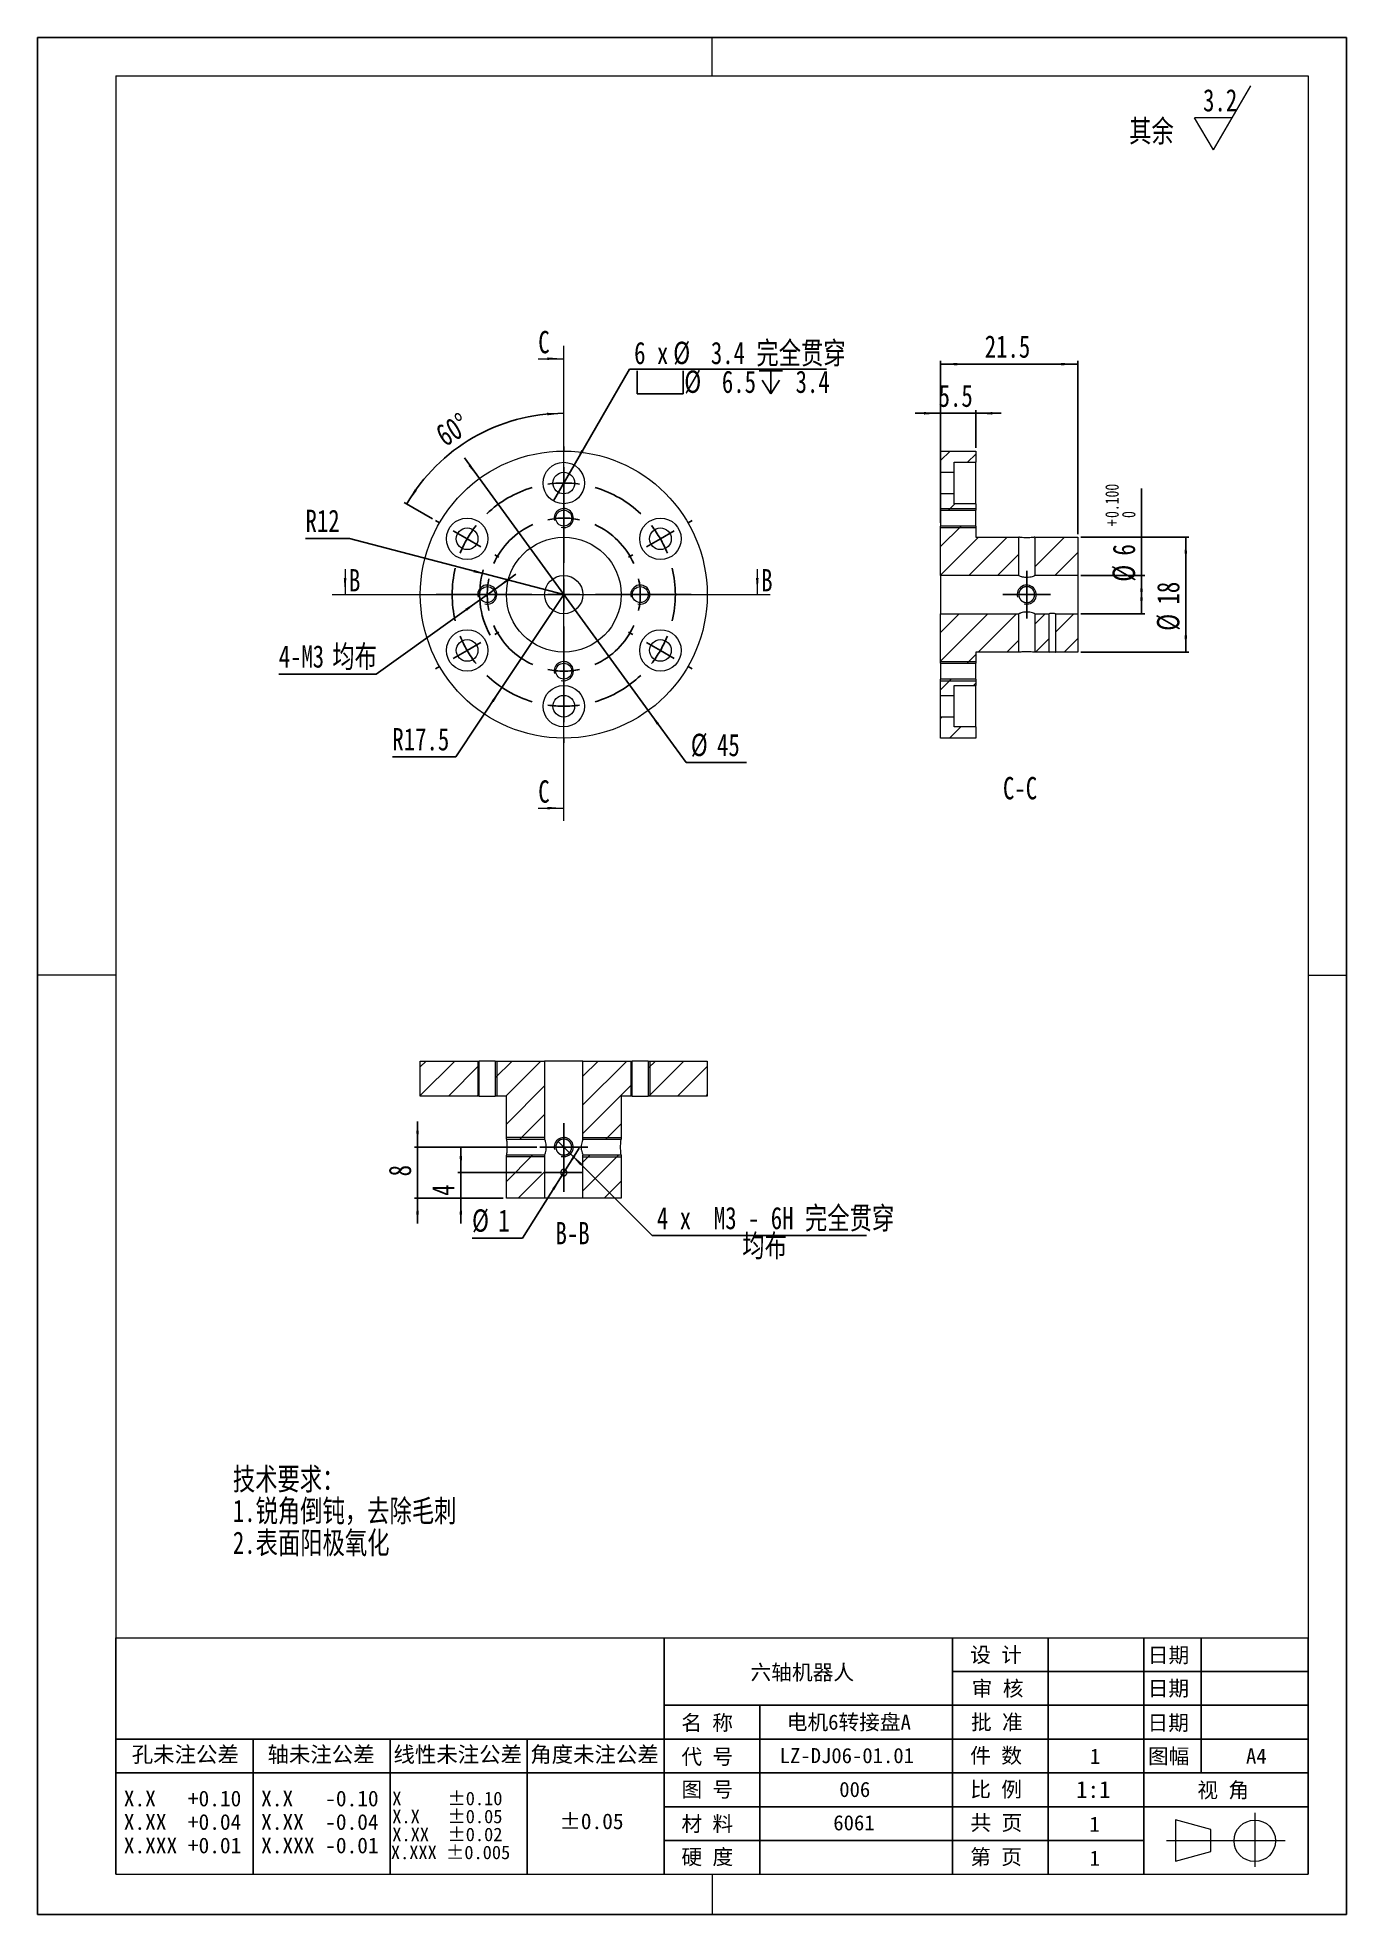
# Model space of a CAD drawing. Header units: millimetres. Extents: x 2 to 208, y 2 to 296.
import ezdxf

# ---------------------------------------------------------------- set-up
doc = ezdxf.new("R2010")
doc.units = ezdxf.units.MM
doc.linetypes.add('SLD-中心线', pattern=[34.29, 30.48, -1.27, 1.27, -1.27])
doc.linetypes.add('SLD-实线', pattern=[0])
for name, color, linetype in [('FORMAT', 7, 'SLD-实线'), ('图框', 7, 'SLD-实线'), ('标注层', 96, 'SLD-实线')]:
    doc.layers.add(name, color=color, linetype=linetype)
doc.layers.add('粗实线', color=7, linetype='SLD-实线', lineweight=15)
doc.styles.add('SLDTEXTSTYLE0', font='HYSWLONGFANGSONG.TTF', dxfattribs={"bigfont": 'bigfont'})
doc.styles.add('SLDTEXTSTYLE1', font='SIMSUN.TTC')
doc.styles.add('SLDTEXTSTYLE2', font='SIMSUN.TTC', dxfattribs={"bigfont": 'bigfont'})
doc.styles.add('SLDTEXTSTYLE3', font='HYSWLONGFANGSONG.TTF')
doc.dimstyles.new('SLDDIMSTYLE0', dxfattribs={"dimtxt": 3.5, "dimasz": 2.6, "dimexe": 0, "dimexo": 0.0625, "dimgap": 0.875, "dimtad": 1, "dimdec": 4, "dimzin": 12, "dimdsep": 46, "dimtxsty": 'SLDTEXTSTYLE3', "dimsah": 1, "dimcen": 0.09, "dimazin": 3, "dimtfac": 1, "dimtofl": 0, "dimtmove": 0, "dimatfit": 3, "dimfxl": 0, "dimfrac": 2, "dimtolj": 1, "dimtzin": 12, "dimarcsym": 0})
doc.dimstyles.new('SLDDIMSTYLE1', dxfattribs={"dimtxt": 3.5, "dimasz": 2.6, "dimexe": 0, "dimexo": 0.0625, "dimgap": 0.875, "dimtad": 0, "dimtih": 1, "dimtoh": 1, "dimdec": 0, "dimrnd": 1e-09, "dimzin": 12, "dimdsep": 46, "dimtxsty": 'SLDTEXTSTYLE3', "dimblk1": 'NONE', "dimsah": 1, "dimcen": 0, "dimadec": 0, "dimazin": 3, "dimtfac": 1, "dimtdec": 3, "dimtmove": 0, "dimatfit": 3, "dimldrblk": 'NONE', "dimfxl": 0, "dimfrac": 2, "dimtolj": 1, "dimtzin": 12, "dimarcsym": 0})
doc.dimstyles.new('SLDDIMSTYLE2', dxfattribs={"dimtxt": 3.5, "dimasz": 2.6, "dimexe": 0, "dimexo": 0.0625, "dimgap": 0.875, "dimtad": 0, "dimtih": 1, "dimtoh": 1, "dimdec": 3, "dimrnd": 1e-09, "dimzin": 12, "dimdsep": 46, "dimtxsty": 'SLDTEXTSTYLE3', "dimsah": 1, "dimcen": 0, "dimadec": 0, "dimazin": 3, "dimtfac": 1, "dimtdec": 3, "dimtmove": 0, "dimatfit": 3, "dimfxl": 0, "dimfrac": 2, "dimtolj": 1, "dimtzin": 12, "dimarcsym": 0})
doc.dimstyles.new('SLDDIMSTYLE3', dxfattribs={"dimtxt": 3.5, "dimasz": 2.6, "dimexe": 0, "dimexo": 0.0625, "dimgap": 0.875, "dimtad": 0, "dimtih": 1, "dimtoh": 1, "dimdec": 3, "dimrnd": 1e-09, "dimzin": 12, "dimdsep": 46, "dimtxsty": 'SLDTEXTSTYLE3', "dimsah": 1, "dimcen": 0, "dimadec": 0, "dimazin": 3, "dimtfac": 1, "dimtdec": 3, "dimtofl": 0, "dimtmove": 0, "dimatfit": 3, "dimfxl": 0, "dimfrac": 2, "dimtolj": 1, "dimtzin": 12, "dimarcsym": 0})
doc.dimstyles.new('SLDDIMSTYLE4', dxfattribs={"dimtxt": 3.5, "dimasz": 2.6, "dimexe": 0, "dimexo": 0.0625, "dimgap": 0.875, "dimtad": 0, "dimtih": 1, "dimtoh": 1, "dimdec": 3, "dimrnd": 1e-09, "dimzin": 12, "dimdsep": 46, "dimtxsty": 'SLDTEXTSTYLE3', "dimsah": 1, "dimcen": 0, "dimadec": 0, "dimazin": 3, "dimtfac": 1, "dimtdec": 3, "dimtmove": 0, "dimatfit": 3, "dimfxl": 0, "dimfrac": 2, "dimtolj": 1, "dimtzin": 12, "dimarcsym": 0})
doc.dimstyles.new('SLDDIMSTYLE5', dxfattribs={"dimtxt": 3.5, "dimasz": 2.6, "dimexe": 0, "dimexo": 0.0625, "dimgap": 0.875, "dimtad": 1, "dimdec": 3, "dimrnd": 1e-09, "dimzin": 12, "dimdsep": 46, "dimtxsty": 'SLDTEXTSTYLE3', "dimsah": 1, "dimcen": 0.09, "dimadec": 0, "dimazin": 3, "dimtfac": 1, "dimtdec": 3, "dimtmove": 0, "dimatfit": 0, "dimfxl": 0, "dimfrac": 2, "dimtolj": 1, "dimtzin": 12, "dimarcsym": 0})
doc.dimstyles.new('SLDDIMSTYLE6', dxfattribs={"dimtxt": 3.5, "dimasz": 2.6, "dimexe": 0, "dimexo": 0.0625, "dimgap": 0.875, "dimtad": 1, "dimdec": 3, "dimrnd": 1e-09, "dimzin": 12, "dimdsep": 46, "dimtxsty": 'SLDTEXTSTYLE3', "dimsah": 1, "dimcen": 0.09, "dimadec": 0, "dimazin": 3, "dimtfac": 1, "dimtdec": 3, "dimtofl": 0, "dimtmove": 0, "dimatfit": 3, "dimfxl": 0, "dimfrac": 2, "dimtolj": 1, "dimtzin": 12, "dimarcsym": 0})
doc.dimstyles.new('SLDDIMSTYLE7', dxfattribs={"dimtxt": 3.5, "dimasz": 2.6, "dimexe": 0, "dimexo": 0.0625, "dimgap": 0.875, "dimtad": 1, "dimdec": 3, "dimrnd": 1e-09, "dimzin": 12, "dimdsep": 46, "dimtxsty": 'SLDTEXTSTYLE3', "dimsah": 1, "dimcen": 0.09, "dimadec": 0, "dimazin": 3, "dimtol": 1, "dimtp": 0.1, "dimtfac": 1, "dimtdec": 3, "dimtmove": 0, "dimatfit": 0, "dimfxl": 0, "dimfrac": 2, "dimtolj": 1, "dimtzin": 0, "dimarcsym": 0})

msp = doc.modelspace()

# ---------------------------------------------------------------- texts
at = {"color": 7, "linetype": 'Continuous', "lineweight": 0}
for s, insert, char_height, attachment_point, style in [('\\M+191B4\\M+1975D', (173.71447, 282.90212), 3.5, 1, 'SLDTEXTSTYLE0'), ('\\M+1985A轴\\M+18AF7\\M+18AED\\M+1906C', (122.44756, 40.66513), 2.38125, 2, 'SLDTEXTSTYLE2'), ('电\\M+18AF76转\\M+190DA盘A', (129.74706, 32.84752), 2.38125, 2, 'SLDTEXTSTYLE2'), ('LZ-DJ06-01.01', (129.437, 27.60583), 2.38125, 2, 'SLDTEXTSTYLE1'), ('1', (168.37008, 27.49944), 2.38125, 2, 'SLDTEXTSTYLE1'), ('006', (130.67724, 22.29834), 2.38125, 2, 'SLDTEXTSTYLE1'), ('6061', (130.55321, 17.07183), 2.38125, 2, 'SLDTEXTSTYLE1')]:
    msp.add_mtext(s, dxfattribs=dict(at, insert=insert, char_height=char_height, attachment_point=attachment_point, style=style))
at = {"color": 7, "linetype": 'Continuous', "char_height": 3.5, "attachment_point": 1, "style": 'SLDTEXTSTYLE3'}
for s, insert in [('C', (81.04061, 249.79503)), ('B', (51.34652, 212.45004)), ('B', (116.00125, 212.45004)), ('C', (81.04061, 179.32826))]:
    msp.add_mtext(s, dxfattribs=dict(at, insert=insert))
at = {"layer": 'FORMAT', "attachment_point": 2}
for s, insert, char_height, style in [('设 计', (152.8441, 43.4064), 2.38125, 'SLDTEXTSTYLE2'), ('\\M+193FA\\M+18AFA', (179.89561, 43.35938), 2.38125, 'SLDTEXTSTYLE2'), ('审 \\M+18A6A', (153.08109, 38.12446), 2.38125, 'SLDTEXTSTYLE2'), ('\\M+193FA\\M+18AFA', (179.86819, 38.14323), 2.38125, 'SLDTEXTSTYLE2'), ('\\M+196BC \\M+18FCC', (107.5225, 32.75638), 2.38125, 'SLDTEXTSTYLE2'), ('\\M+194E1 \\M+18F79', (152.96654, 32.84752), 2.38125, 'SLDTEXTSTYLE2'), ('\\M+193FA\\M+18AFA', (179.85181, 32.75103), 2.38125, 'SLDTEXTSTYLE2'), ('\\M+18D45\\M+196A2\\M+1928D\\M+18CF6\\M+18DB7', (25.6761, 27.8303), 2.4625, 'SLDTEXTSTYLE2'), ('轴\\M+196A2\\M+1928D\\M+18CF6\\M+18DB7', (46.97232, 27.8303), 2.4625, 'SLDTEXTSTYLE2'), ('线\\M+190AB\\M+196A2\\M+1928D\\M+18CF6\\M+18DB7', (68.40897, 27.8303), 2.4625, 'SLDTEXTSTYLE2'), ('\\M+18A70\\M+19378\\M+196A2\\M+1928D\\M+18CF6\\M+18DB7', (89.85915, 27.8303), 2.4625, 'SLDTEXTSTYLE2'), ('\\M+191E3 \\M+18D86', (107.55248, 27.43198), 2.38125, 'SLDTEXTSTYLE2'), ('\\M+18C8F \\M+19094', (152.8441, 27.60583), 2.38125, 'SLDTEXTSTYLE2'), ('图\\M+1959D', (179.91052, 27.49944), 2.38125, 'SLDTEXTSTYLE2'), ('A4', (193.65941, 27.525), 2.38125, 'SLDTEXTSTYLE1'), ('图 \\M+18D86', (107.55248, 22.29834), 2.38125, 'SLDTEXTSTYLE2'), ('\\M+194E4 \\M+197E1', (152.8441, 22.29834), 2.38125, 'SLDTEXTSTYLE2'), ('1:1', (168.09116, 22.41953), 2.645833, 'SLDTEXTSTYLE1'), ('视 \\M+18A70', (188.46133, 22.19085), 2.38125, 'SLDTEXTSTYLE2'), ('±0.05', (89.39041, 17.33779), 2.4625, 'SLDTEXTSTYLE1'), ('\\M+18DDE \\M+197BF', (107.55248, 16.90858), 2.38125, 'SLDTEXTSTYLE2'), ('\\M+18BA4 页', (152.88254, 17.07183), 2.38125, 'SLDTEXTSTYLE2'), ('1', (168.29784, 16.84385), 2.38125, 'SLDTEXTSTYLE1'), ('\\M+18D64 \\M+19378', (107.55248, 11.71362), 2.38125, 'SLDTEXTSTYLE2'), ('\\M+191E6 页', (152.8441, 11.71362), 2.38125, 'SLDTEXTSTYLE2'), ('1', (168.31314, 11.51611), 2.38125, 'SLDTEXTSTYLE1')]:
    msp.add_mtext(s, dxfattribs=dict(at, insert=insert, char_height=char_height, style=style))
at = {"layer": '标注层', "char_height": 3.5, "attachment_point": 2, "style": 'SLDTEXTSTYLE3'}
for s, insert in [('C-C', (156.60437, 179.85622)), ('B-B', (86.42238, 110.07662))]:
    msp.add_mtext(s, dxfattribs=dict(at, insert=insert))

# ---------------------------------------------------------------- blocks, each defined once
blk = doc.blocks.new('SW_NOTE_0')
at = {"color": 0, "linetype": 'Continuous', "lineweight": 0, "char_height": 3.5, "attachment_point": 1, "style": 'SLDTEXTSTYLE0'}
for s, insert in [('\\M+18B5A术\\M+19776\\M+18B81\\M+18146', (0, 4.51)), ('1.锐\\M+18A70\\M+1937C钝\\M+18143\\M+18B8E\\M+18F9C\\M+196D1\\M+18E68', (0, -0.49)), ('2.\\M+1955C\\M+196CA阳极氧\\M+189BB', (0, -5.49))]:
    blk.add_mtext(s, dxfattribs=dict(at, insert=insert))
blk = doc.blocks.new('SW_NOTE_1')
at = {"layer": 'FORMAT', "color": 0, "char_height": 2.4625, "attachment_point": 2, "style": 'SLDTEXTSTYLE1'}
for s, insert in [('X.X   +0.10', (7.62, 2.87)), ('X.XX  +0.04', (7.62, -0.81)), ('X.XXX +0.01', (7.62, -4.49))]:
    blk.add_mtext(s, dxfattribs=dict(at, insert=insert))
blk = doc.blocks.new('SW_NOTE_2')
at = {"layer": 'FORMAT', "color": 0, "char_height": 2.4625, "attachment_point": 2, "style": 'SLDTEXTSTYLE1'}
for s, insert in [('X.X   -0.10', (7.62, 2.87)), ('X.XX  -0.04', (7.62, -0.81)), ('X.XXX -0.01', (7.62, -4.49))]:
    blk.add_mtext(s, dxfattribs=dict(at, insert=insert))
blk = doc.blocks.new('SW_NOTE_3')
at = {"layer": 'FORMAT', "color": 0, "char_height": 2.1167, "attachment_point": 2, "style": 'SLDTEXTSTYLE1'}
for s, insert in [('X     ±0.10', (7.18, 2.46)), ('X.X   ±0.05', (7.18, -0.36)), (' X.XXX ±0.005', (6.96, -6)), ('X.XX  ±0.02', (7.18, -3.18))]:
    blk.add_mtext(s, dxfattribs=dict(at, insert=insert))
blk = doc.blocks.new('SW_SFSYMBOL_0')
at = {"color": 0, "linetype": 'SLD-实线', "lineweight": 0}
for p, q in [((1.62, -5), (7.52, 5)), ((1.62, -5), (-1.33, 0)), ((4.57, 0), (-1.33, 0))]:
    blk.add_line(p, q, dxfattribs=at)
at = {"color": 0, "linetype": 'Continuous', "lineweight": 0, "insert": (0, 4.51), "char_height": 3.5, "attachment_point": 1, "style": 'SLDTEXTSTYLE3'}
blk.add_mtext('3.2', dxfattribs=at)
blk = doc.blocks.new('_D')
at = {"layer": '标注层'}
blk.add_line((64.47, 220.33), (59.99, 222.91), dxfattribs=at)
blk.add_arc((85.04, 208.45), 28.43, 90, 150, dxfattribs=at)
for points in [[(85.04, 236.88), (82.43, 236.96), (82.45, 236.56)], [(60.42, 222.66), (61.99, 224.75), (61.65, 224.96)]]:
    blk.add_solid(points, dxfattribs=at)
at = {"layer": '标注层', "insert": (64.59, 234.55, 0.1), "char_height": 3.5, "attachment_point": 1, "rotation": 31.4499, "style": 'SLDTEXTSTYLE3'}
blk.add_mtext('60°', dxfattribs=at)
blk = doc.blocks.new('SW_SYMBOL_HOLE_SPOT')
at = {"layer": '标注层', "color": 0}
for p, q in [((0, 875), (0, 75)), ((1600, 75), (1600, 875)), ((0, 75), (1600, 75))]:
    blk.add_line(p, q, dxfattribs=at)
blk = doc.blocks.new('SW_SYMBOL_HOLE_DEPTH')
at = {"layer": '标注层', "color": 0}
for p, q in [((0, 875), (800, 875)), ((400, 875), (400, 75)), ((100, 555), (400, 75)), ((700, 555), (400, 75))]:
    blk.add_line(p, q, dxfattribs=at)
blk = doc.blocks.new('_D_1')
at = {"layer": '标注层'}
for p, q in [((86.66, 228.77), (95.33, 243.8)), ((95.33, 243.8), (126.23, 243.8)), ((83.42, 223.13), (86.66, 228.77))]:
    blk.add_line(p, q, dxfattribs=at)
blk.add_solid([(86.66, 228.77), (88.14, 230.92), (87.79, 231.12)], dxfattribs=at)
at = {"layer": '标注层', "xscale": 0.004511737089201878, "yscale": 0.004511737089201878, "zscale": 0.004511737089201878}
for name, p in [('SW_SYMBOL_HOLE_SPOT', (96.57, 239.58)), ('SW_SYMBOL_HOLE_DEPTH', (115.71, 239.58))]:
    blk.add_blockref(name, p, dxfattribs=at)
at = {"layer": '标注层', "char_height": 3.5, "attachment_point": 1}
for s, insert, style in [('6 x ', (96.08, 248.09, -10.65), 'SLDTEXTSTYLE3'), ('%%c', (102.21, 248.11, -10.65), 'SLDTEXTSTYLE3'), (' 3.4 \\M+18AAE\\M+19153贯\\M+190FA', (106.32, 248.09, -10.65), 'SLDTEXTSTYLE0'), ('%%c', (103.94, 243.59, -10.65), 'SLDTEXTSTYLE3'), (' 6.5 ', (108.05, 243.58, -10.65), 'SLDTEXTSTYLE3'), (' 3.4', (119.61, 243.58, -10.65), 'SLDTEXTSTYLE3')]:
    blk.add_mtext(s, dxfattribs=dict(at, insert=insert, style=style))
blk = doc.blocks.new('_NONE')
blk = doc.blocks.new('_D_2')
at = {"layer": '标注层'}
for p, q in [((74.26, 209.32), (71.82, 207.58)), ((74.26, 209.32), (77.52, 211.65)), ((71.82, 207.58), (55.61, 195.99)), ((55.61, 195.99), (40.34, 195.99))]:
    blk.add_line(p, q, dxfattribs=at)
for points in [[(74.26, 209.32), (76.49, 210.67), (76.26, 211)], [(71.82, 207.58), (69.59, 206.23), (69.82, 205.9)]]:
    blk.add_solid(points, dxfattribs=at)
at = {"layer": '标注层', "char_height": 3.5, "attachment_point": 1}
for s, insert, style in [('4-M', (40.34, 200.51, -10.65), 'SLDTEXTSTYLE3'), ('3', (45.66, 200.51, -10.65), 'SLDTEXTSTYLE3'), ('\\M+18BCF\\M+1957A', (48.73, 200.51, -10.65), 'SLDTEXTSTYLE0')]:
    blk.add_mtext(s, dxfattribs=dict(at, insert=insert, style=style))
blk = doc.blocks.new('_D_3')
at = {"layer": '标注层'}
for p, q in [((51.42, 217.25), (44.53, 217.25)), ((73.43, 211.49), (51.42, 217.25)), ((85.04, 208.45), (73.43, 211.49))]:
    blk.add_line(p, q, dxfattribs=at)
blk.add_arc((85.04, 208.45), 13.2, 162.9407, 208.8457, dxfattribs=at)
blk.add_solid([(73.43, 211.49), (70.97, 212.34), (70.87, 211.95)], dxfattribs=at)
at = {"layer": '标注层', "insert": (44.53, 221.77, -10.65), "char_height": 3.5, "attachment_point": 1, "style": 'SLDTEXTSTYLE3'}
blk.add_mtext('R12', dxfattribs=at)
blk = doc.blocks.new('_D_4')
at = {"layer": '标注层'}
for p, q in [((85.04, 208.45), (75.34, 193.89)), ((75.34, 193.89), (68.09, 183.02)), ((68.09, 183.02), (58.15, 183.02))]:
    blk.add_line(p, q, dxfattribs=at)
blk.add_solid([(75.34, 193.89), (73.73, 191.83), (74.06, 191.61)], dxfattribs=at)
at = {"layer": '标注层', "insert": (58.15, 187.53, -10.65), "char_height": 3.5, "attachment_point": 1, "style": 'SLDTEXTSTYLE3'}
blk.add_mtext('R17.5', dxfattribs=at)
blk = doc.blocks.new('_D_5')
at = {"layer": '标注层'}
for p, q in [((71.8, 226.64), (69.45, 229.88)), ((71.8, 226.64), (98.28, 190.26)), ((98.28, 190.26), (104.21, 182.11)), ((104.21, 182.11), (113.68, 182.11))]:
    blk.add_line(p, q, dxfattribs=at)
for points in [[(71.8, 226.64), (70.43, 228.86), (70.11, 228.63)], [(98.28, 190.26), (99.65, 188.04), (99.97, 188.27)]]:
    blk.add_solid(points, dxfattribs=at)
at = {"layer": '标注层', "char_height": 3.5, "attachment_point": 1, "style": 'SLDTEXTSTYLE3'}
for s, insert in [('%%c', (104.96, 186.64, -10.65)), ('45', (109.07, 186.62, -10.65))]:
    blk.add_mtext(s, dxfattribs=dict(at, insert=insert))
blk = doc.blocks.new('SW_CENTERMARKSYMBOL_0')
at = {"layer": '标注层', "color": 0}
for p, q in [((-15.16, 13.75), (-15.16, 14.5)), ((-15.16, -3.75), (-15.16, 11.25)), ((-15.16, 8.75), (-15.16, 11.25)), ((-15.16, 8.75), (-15.16, 6.25)), ((-15.16, 5.75), (-15.16, 7)), ((-15.16, 3.25), (-15.16, 5.75)), ((-15.16, 3.75), (-15.16, 3)), ((-15.16, 3.25), (-15.16, 0.75)), ((-34.64, 2.5), (-35.29, 2.88)), ((-30.31, 0), (-32.48, 1.25)), ((-30.31, 0), (-28.15, -1.25)), ((-15.16, 0.75), (-15.16, -0.5)), ((0, 0), (-2.17, -1.25)), ((0, 0), (2.17, 1.25)), ((4.33, 2.5), (4.98, 2.88)), ((-25.98, -2.5), (-25.33, -2.87)), ((-4.33, -2.5), (-4.98, -2.87)), ((-20.16, -8.75), (-35.16, -8.75)), ((-29.66, -8.75), (-30.91, -8.75)), ((-27.16, -8.75), (-29.66, -8.75)), ((-27.16, -8.75), (-24.66, -8.75)), ((-24.66, -8.75), (-23.41, -8.75)), ((-15.16, -8.75), (-17.66, -8.75)), ((-15.16, -8.75), (-15.16, -6.25)), ((-15.16, -8.75), (-15.16, -11.25)), ((-15.16, -8.75), (-12.66, -8.75)), ((-10.16, -8.75), (4.84, -8.75)), ((-5.66, -8.75), (-6.91, -8.75)), ((-3.16, -8.75), (-5.66, -8.75)), ((-3.16, -8.75), (-0.66, -8.75)), ((-0.66, -8.75), (0.59, -8.75)), ((-25.98, -15), (-25.33, -14.62)), ((-15.16, -13.75), (-15.16, -28.75)), ((-4.33, -15), (-4.98, -14.62)), ((-30.31, -17.5), (-32.48, -18.75)), ((-30.31, -17.5), (-28.15, -16.25)), ((-15.16, -18.25), (-15.16, -17)), ((0, -17.5), (-2.17, -16.25)), ((0, -17.5), (2.17, -18.75)), ((-34.64, -20), (-35.29, -20.38)), ((-15.16, -20.75), (-15.16, -18.25)), ((-15.16, -21.25), (-15.16, -20.5)), ((4.33, -20), (4.98, -20.38)), ((-15.16, -20.75), (-15.16, -23.25)), ((-15.16, -23.25), (-15.16, -24.5)), ((-15.16, -26.25), (-15.16, -23.75)), ((-15.16, -26.25), (-15.16, -28.75)), ((-15.16, -31.25), (-15.16, -32))]:
    blk.add_line(p, q, dxfattribs=at)
for radius, start, end in [(17.5, 106.3702, 133.6298), (17.5, 90, 98.1851), (17.5, 81.8149, 90), (17.5, 46.3702, 73.6298), (12, 90, 101.9366), (12, 78.0634, 90), (17.5, 150, 158.1851), (17.5, 141.8149, 150), (12, 113.8732, 156.1268), (12, 23.8732, 66.1268), (17.5, 30, 38.1851), (17.5, 21.8149, 30), (17.5, 166.3702, 193.6298), (17.5, 346.3702, 13.6298), (12, 168.0634, 180), (12, 180, 191.9366), (12, 0, 11.9366), (12, 348.0634, 0), (12, 203.8732, 246.1268), (12, 293.8732, 336.1268), (17.5, 201.8149, 210), (17.5, 210, 218.1851), (17.5, 321.8149, 330), (17.5, 330, 338.1851), (12, 258.0634, 270), (12, 270, 281.9366), (17.5, 226.3702, 253.6298), (17.5, 286.3702, 313.6298), (17.5, 261.8149, 270), (17.5, 270, 278.1851)]:
    blk.add_arc((-15.16, -8.75), radius, start, end, dxfattribs=at)
blk = doc.blocks.new('_D_6')
at = {"layer": '标注层'}
for p, q in [((68.9, 117.82), (68.9, 121.82)), ((81.54, 117.82), (68.4, 117.82)), ((68.9, 117.82), (68.9, 113.82)), ((75.54, 113.82), (68.4, 113.82)), ((68.9, 113.82), (68.9, 109.82))]:
    blk.add_line(p, q, dxfattribs=at)
for points in [[(68.9, 117.82), (69.1, 120.42), (68.7, 120.42)], [(68.9, 113.82), (68.7, 111.22), (69.1, 111.22)]]:
    blk.add_solid(points, dxfattribs=at)
at = {"layer": '标注层', "insert": (64.39, 114.18, 11.31), "char_height": 3.5, "attachment_point": 1, "rotation": 90, "style": 'SLDTEXTSTYLE3'}
blk.add_mtext('4', dxfattribs=at)
blk = doc.blocks.new('_D_7')
at = {"layer": '标注层'}
for p, q in [((62.1, 121.82), (62.1, 125.82)), ((80.79, 121.82), (61.6, 121.82)), ((62.1, 121.82), (62.1, 113.82)), ((75.54, 113.82), (61.6, 113.82)), ((62.1, 113.82), (62.1, 109.82))]:
    blk.add_line(p, q, dxfattribs=at)
for points in [[(62.1, 121.82), (62.3, 124.42), (61.9, 124.42)], [(62.1, 113.82), (61.9, 111.22), (62.3, 111.22)]]:
    blk.add_solid(points, dxfattribs=at)
at = {"layer": '标注层', "insert": (57.59, 117.23, 11.31), "char_height": 3.5, "attachment_point": 1, "rotation": 90, "style": 'SLDTEXTSTYLE3'}
blk.add_mtext('8', dxfattribs=at)
blk = doc.blocks.new('_D_8')
at = {"layer": '标注层'}
for p, q in [((85.31, 118.24), (87.43, 121.63)), ((85.31, 118.24), (84.77, 117.4)), ((84.77, 117.4), (78.58, 107.53)), ((78.58, 107.53), (70.65, 107.53))]:
    blk.add_line(p, q, dxfattribs=at)
for points in [[(85.31, 118.24), (86.86, 120.34), (86.52, 120.55)], [(84.77, 117.4), (83.22, 115.3), (83.56, 115.09)]]:
    blk.add_solid(points, dxfattribs=at)
at = {"layer": '标注层', "char_height": 3.5, "attachment_point": 1, "style": 'SLDTEXTSTYLE3'}
for s, insert in [('%%c', (70.65, 112.06, 11.31)), ('1', (74.76, 112.04, 11.31))]:
    blk.add_mtext(s, dxfattribs=dict(at, insert=insert))
blk = doc.blocks.new('_D_9')
at = {"layer": '标注层'}
for p, q in [((84.16, 122.7), (85.93, 120.94)), ((85.93, 120.94), (98.9, 107.98)), ((98.9, 107.98), (132.54, 107.98))]:
    blk.add_line(p, q, dxfattribs=at)
blk.add_solid([(85.93, 120.94), (87.62, 118.96), (87.91, 119.24)], dxfattribs=at)
at = {"layer": '标注层', "char_height": 3.5, "attachment_point": 1, "style": 'SLDTEXTSTYLE0'}
for s, insert in [('4 x  M3 - 6H \\M+18AAE\\M+19153贯\\M+190FA', (99.65, 112.45, 11.31)), ('\\M+18BCF\\M+1957A', (113.03, 108.12, 11.31))]:
    blk.add_mtext(s, dxfattribs=dict(at, insert=insert))
blk = doc.blocks.new('SW_CENTERMARKSYMBOL_1')
at = {"layer": '标注层', "color": 0}
for p, q in [((0, 2.5), (0, 3)), ((-2.5, 0), (-3, 0)), ((0, 0), (-2.5, 0)), ((0, 0), (0, 2.5)), ((0, 0), (0, -2.5)), ((0, 0), (2.5, 0)), ((2.5, 0), (3, 0)), ((0, -2.5), (0, -3))]:
    blk.add_line(p, q, dxfattribs=at)
blk = doc.blocks.new('SW_CENTERMARKSYMBOL_2')
at = {"layer": '标注层', "color": 0}
for p, q in [((0, 2.5), (0, 3.75)), ((-2.5, 0), (-3.75, 0)), ((0, 0), (-2.5, 0)), ((0, 0), (0, 2.5)), ((0, 0), (0, -2.5)), ((0, 0), (2.5, 0)), ((2.5, 0), (3.75, 0)), ((0, -2.5), (0, -3.75))]:
    blk.add_line(p, q, dxfattribs=at)
blk = doc.blocks.new('_D_10')
at = {"layer": '标注层'}
for p, q in [((144.15, 219.7), (144.15, 245.09)), ((165.65, 244.59), (144.15, 244.59)), ((165.65, 217.95), (165.65, 245.09))]:
    blk.add_line(p, q, dxfattribs=at)
for points in [[(144.15, 244.59), (146.75, 244.39), (146.75, 244.79)], [(165.65, 244.59), (163.05, 244.79), (163.05, 244.39)]]:
    blk.add_solid(points, dxfattribs=at)
at = {"layer": '标注层', "insert": (151.06, 249.1, 11.31), "char_height": 3.5, "attachment_point": 1, "style": 'SLDTEXTSTYLE3'}
blk.add_mtext('21.5', dxfattribs=at)
blk = doc.blocks.new('_D_11')
at = {"layer": '标注层'}
for p, q in [((144.15, 236.88), (140.15, 236.88)), ((144.15, 231.45), (144.15, 237.38)), ((149.65, 236.88), (144.15, 236.88)), ((149.65, 231.45), (149.65, 237.38)), ((149.65, 236.88), (153.65, 236.88))]:
    blk.add_line(p, q, dxfattribs=at)
for points in [[(144.15, 236.88), (141.55, 237.08), (141.55, 236.68)], [(149.65, 236.88), (152.25, 236.68), (152.25, 237.08)]]:
    blk.add_solid(points, dxfattribs=at)
at = {"layer": '标注层', "insert": (143.83, 241.39, 11.31), "char_height": 3.5, "attachment_point": 1, "style": 'SLDTEXTSTYLE3'}
blk.add_mtext('5.5', dxfattribs=at)
blk = doc.blocks.new('_D_12')
at = {"layer": '标注层'}
for p, q in [((166.15, 217.45), (183.1, 217.45)), ((182.6, 217.45), (182.6, 199.45)), ((166.15, 199.45), (183.1, 199.45))]:
    blk.add_line(p, q, dxfattribs=at)
for points in [[(182.6, 217.45), (182.4, 214.85), (182.8, 214.85)], [(182.6, 199.45), (182.8, 202.05), (182.4, 202.05)]]:
    blk.add_solid(points, dxfattribs=at)
at = {"layer": '标注层', "char_height": 3.5, "attachment_point": 1, "rotation": 90, "style": 'SLDTEXTSTYLE3'}
for s, insert in [('18', (178.09, 206.89, 11.31)), ('%%c', (178.08, 202.78, 11.31))]:
    blk.add_mtext(s, dxfattribs=dict(at, insert=insert))
blk = doc.blocks.new('_D_13')
at = {"layer": '标注层'}
for p, q in [((175.65, 211.45), (175.65, 225.07)), ((166.15, 211.45), (176.15, 211.45)), ((175.65, 211.45), (175.65, 205.45)), ((166.15, 205.45), (176.15, 205.45))]:
    blk.add_line(p, q, dxfattribs=at)
for points in [[(175.65, 211.45), (175.45, 208.85), (175.85, 208.85)], [(175.65, 205.45), (175.85, 208.05), (175.45, 208.05)]]:
    blk.add_solid(points, dxfattribs=at)
at = {"layer": '标注层', "attachment_point": 1, "rotation": 90, "style": 'SLDTEXTSTYLE3'}
for s, insert, char_height in [('0.100', (169.97, 220.47, 11.31), 2.1), ('0', (172.59, 220.47, 11.31), 2.1), ('+', (169.97, 219.18, 11.31), 2.1), ('6', (171.14, 214.58, 11.31), 3.5), ('%%c', (171.12, 210.47, 11.31), 3.5)]:
    blk.add_mtext(s, dxfattribs=dict(at, insert=insert, char_height=char_height))
blk = doc.blocks.new('SW_CENTERMARKSYMBOL_3')
at = {"layer": '标注层', "color": 0}
for p, q in [((0, 2.5), (0, 3.75)), ((-2.5, 0), (-3.75, 0)), ((0, 0), (-2.5, 0)), ((0, 0), (0, 2.5)), ((0, 0), (0, -2.5)), ((0, 0), (2.5, 0)), ((2.5, 0), (3.75, 0)), ((0, -2.5), (0, -3.75))]:
    blk.add_line(p, q, dxfattribs=at)

# ---------------------------------------------------------------- dimensions: what is measured, and where the dimension line sits
at = {"layer": '标注层'}
dim = msp.add_angular_dim_2l(base=(70.82589, 233.07066), line1=((85.04061, 172.97689), (85.04061, 247.44366)), line2=((64.90552, 220.07504), (74.86481, 214.32504)), dimstyle='SLDDIMSTYLE0', dxfattribs=at)
dim.commit()
dim.dimension.update_dxf_attribs({"geometry": '_D', "text_midpoint": (70.20747, 232.7031), "dimtype": 162})
for p1, p2, text, dimstyle, picture, middle in [((83.4168364619, 223.1347507171), (86.6643875574, 228.7653290073), '<> x %%c 3.4 完全贯穿\\P{\\fGDT;v}%%c 6.5 {\\fGDT;x} 3.4\\P', 'SLDDIMSTYLE1', '_D_1', (111.1593938255, 243.5790248321)), ((71.82026, 207.57784), (74.26097, 209.32224), '4-M<>均布', 'SLDDIMSTYLE2', '_D_2', (47.59925, 198.15911)), ((84.15616, 122.70375), (85.92507, 120.93713), '<> x  M3 - 6H 完全贯穿\\P均布', 'SLDDIMSTYLE1', '_D_9', (116.09883, 107.94102))]:
    dim = msp.add_diameter_dim_2p(p1=p1, p2=p2, text=text, dimstyle=dimstyle, override={"dimpost": '<>'}, dxfattribs=at)
    dim.commit()
    dim.dimension.update_dxf_attribs({"geometry": picture, "text_midpoint": middle, "dimtype": 163})
for base, p1, p2, dimstyle, picture, middle in [((144.14934, 244.59266), (165.64934, 217.45004), (144.14934, 219.20004), 'SLDDIMSTYLE6', '_D_10', (154.89934, 244.59266)), ((144.14934, 236.8804), (149.64934, 230.95004), (144.14934, 230.95004), 'SLDDIMSTYLE5', '_D_11', (146.90038, 236.8804))]:
    dim = msp.add_linear_dim(base=base, p1=p1, p2=p2, dimstyle=dimstyle, dxfattribs=at)
    dim.commit()
    dim.dimension.update_dxf_attribs({"geometry": picture, "text_midpoint": middle, "dimtype": 160})
for p1, p2, picture, middle in [((98.28116, 190.25834), (71.80007, 226.64174), '_D_5', (109.31865, 184.79813)), ((84.77478, 117.39696), (85.30645, 118.24391), '_D_8', (74.23951, 110.21465))]:
    dim = msp.add_diameter_dim_2p(p1=p1, p2=p2, dimstyle='SLDDIMSTYLE4', dxfattribs=at)
    dim.commit()
    dim.dimension.update_dxf_attribs({"geometry": picture, "text_midpoint": middle, "dimtype": 163})
for base, p1, p2, dimstyle, picture, middle in [((175.64934, 205.45004), (165.64934, 211.45004), (165.64934, 205.45004), 'SLDDIMSTYLE7', '_D_13', (175.64934, 217.77148)), ((182.60299, 199.45004), (165.64934, 217.45004), (165.64934, 199.45004), 'SLDDIMSTYLE5', '_D_12', (182.60299, 207.13249))]:
    dim = msp.add_linear_dim(base=base, p1=p1, p2=p2, angle=90, text='%%c<>', dimstyle=dimstyle, dxfattribs=at)
    dim.commit()
    dim.dimension.update_dxf_attribs({"geometry": picture, "text_midpoint": middle, "dimtype": 160})
for mpoint, picture, middle in [((73.43198, 211.48974), '_D_3', (47.59925, 219.42004)), ((75.33659, 193.88701), '_D_4', (62.7438, 185.18115))]:
    dim = msp.add_radius_dim(center=(85.04061, 208.45004), mpoint=mpoint, dimstyle='SLDDIMSTYLE3', dxfattribs=at)
    dim.commit()
    dim.dimension.update_dxf_attribs({"geometry": picture, "text_midpoint": middle, "dimtype": 164})
for base, p1, picture, middle in [((62.097, 113.82044), (81.29061, 121.82044), '_D_7', (62.097, 118.75975)), ((68.897, 113.82044), (82.04061, 117.82044), '_D_6', (68.897, 115.71011))]:
    dim = msp.add_linear_dim(base=base, p1=p1, p2=(76.04061, 113.82044), angle=90, dimstyle='SLDDIMSTYLE5', dxfattribs=at)
    dim.commit()
    dim.dimension.update_dxf_attribs({"geometry": picture, "text_midpoint": middle, "dimtype": 160})

# ---------------------------------------------------------------- hatches: boundary and pattern name
at = {"linetype": 'SLD-实线', "lineweight": 0}
h = msp.add_hatch(dxfattribs=at)
h.set_pattern_fill('ANSI31', style=0)
h.paths.add_polyline_path([(149.64934, 230.95004), (144.14934, 230.95004), (144.14934, 227.65004), (146.24934, 227.65004), (146.24934, 229.20004), (149.64934, 229.20004)], flags=0)
h = msp.add_hatch(dxfattribs=at)
h.set_pattern_fill('ANSI31', style=0)
h.paths.add_polyline_path([(146.24934, 222.70004), (146.24934, 224.25004), (144.14934, 224.25004), (144.14934, 221.70004), (149.64934, 221.70004), (149.64934, 222.70004)], flags=0)
h = msp.add_hatch(dxfattribs=at)
h.set_pattern_fill('ANSI31', style=0)
h.paths.add_polyline_path([(156.39934, 217.45004), (149.64934, 217.45004), (149.64934, 219.20004), (144.14934, 219.20004), (144.14934, 211.45004), (156.39934, 211.45004)], flags=0)
h = msp.add_hatch(dxfattribs=at)
h.set_pattern_fill('ANSI31', style=0)
h.paths.add_polyline_path([(165.64934, 217.45004), (158.89934, 217.45004), (158.89934, 211.45004), (165.64934, 211.45004)], flags=0)
h = msp.add_hatch(dxfattribs=at)
h.set_pattern_fill('ANSI31', style=0)
h.paths.add_polyline_path([(149.64934, 199.45004), (156.39934, 199.45004), (156.39934, 205.45004), (144.14934, 205.45004), (144.14934, 197.70004), (149.64934, 197.70004)], flags=0)
h = msp.add_hatch(dxfattribs=at)
h.set_pattern_fill('ANSI31', style=0)
h.paths.add_polyline_path([(161.14934, 205.45004), (158.89934, 205.45004), (158.89934, 199.45004), (161.14934, 199.45004)], flags=0)
h = msp.add_hatch(dxfattribs=at)
h.set_pattern_fill('ANSI31', style=0)
h.paths.add_polyline_path([(162.14934, 199.45004), (165.64934, 199.45004), (165.64934, 205.45004), (162.14934, 205.45004)], flags=0)
h = msp.add_hatch(dxfattribs=at)
h.set_pattern_fill('ANSI31', style=0)
h.paths.add_polyline_path([(144.14934, 195.20004), (144.14934, 192.65004), (146.24934, 192.65004), (146.24934, 194.20004), (149.64934, 194.20004), (149.64934, 195.20004)], flags=0)
h = msp.add_hatch(dxfattribs=at)
h.set_pattern_fill('ANSI31', style=0)
h.paths.add_polyline_path([(144.14934, 185.95004), (149.64934, 185.95004), (149.64934, 187.70004), (146.24934, 187.70004), (146.24934, 189.25004), (144.14934, 189.25004)], flags=0)
h = msp.add_hatch(dxfattribs=at)
h.set_pattern_fill('ANSI31', style=0)
h.paths.add_polyline_path([(62.54061, 135.32044), (62.54061, 129.82044), (71.79061, 129.82044), (71.79061, 135.32044)], flags=0)
h = msp.add_hatch(dxfattribs=at)
h.set_pattern_fill('ANSI31', style=0)
h.paths.add_polyline_path([(76.04061, 129.82044), (76.04061, 123.07044), (82.04061, 123.07044), (82.04061, 135.32044), (74.29061, 135.32044), (74.29061, 129.82044)], flags=0)
h = msp.add_hatch(dxfattribs=at)
h.set_pattern_fill('ANSI31', style=0)
h.paths.add_polyline_path([(94.04061, 123.07044), (94.04061, 129.82044), (95.79061, 129.82044), (95.79061, 135.32044), (88.04061, 135.32044), (88.04061, 123.07044)], flags=0)
h = msp.add_hatch(dxfattribs=at)
h.set_pattern_fill('ANSI31', style=0)
h.paths.add_polyline_path([(107.54061, 129.82044), (107.54061, 135.32044), (98.29061, 135.32044), (98.29061, 129.82044)], flags=0)
h = msp.add_hatch(dxfattribs=at)
h.set_pattern_fill('ANSI31', style=0)
h.paths.add_polyline_path([(76.04061, 120.57044), (76.04061, 113.82044), (82.04061, 113.82044), (82.04061, 120.57044)], flags=0)
h = msp.add_hatch(dxfattribs=at)
h.set_pattern_fill('ANSI31', style=0)
h.paths.add_polyline_path([(94.04061, 113.82044), (94.04061, 120.57044), (88.04061, 120.57044), (88.04061, 113.82044)], flags=0)

# ---------------------------------------------------------------- linework, layer by layer
at = {"color": 7, "linetype": 'SLD-实线', "lineweight": 0}
for p, q in [((85.04061, 172.97689), (85.04061, 247.44366)), ((81.04061, 245.44366), (85.04061, 245.44366)), ((144.14934, 221.95004), (149.64934, 221.95004)), ((144.14934, 218.95004), (149.64934, 218.95004)), ((50.73733, 212.45004), (50.73733, 208.45004)), ((115.39206, 212.45004), (115.39206, 208.45004)), ((48.73733, 208.45004), (117.39206, 208.45004)), ((144.14934, 197.95004), (149.64934, 197.95004)), ((144.14934, 194.95004), (149.64934, 194.95004)), ((81.04061, 174.97689), (85.04061, 174.97689)), ((71.54061, 135.32044), (71.54061, 129.82044)), ((74.54061, 135.32044), (74.54061, 129.82044)), ((95.54061, 135.32044), (95.54061, 129.82044)), ((98.54061, 135.32044), (98.54061, 129.82044)), ((82.04061, 123.32044), (76.04061, 123.32044)), ((88.04061, 123.32044), (94.04061, 123.32044)), ((82.04061, 120.32044), (76.04061, 120.32044)), ((88.04061, 120.32044), (94.04061, 120.32044))]:
    msp.add_line(p, q, dxfattribs=at)
at = {"color": 7, "linetype": 'SLD-实线', "lineweight": 15}
for p, q in [((144.14934, 230.95004), (149.64934, 230.95004)), ((144.14934, 227.65004), (144.14934, 230.95004)), ((149.64934, 230.95004), (149.64934, 229.20004)), ((144.14934, 227.65004), (146.24934, 227.65004)), ((144.14934, 224.25004), (144.14934, 227.65004)), ((146.24934, 229.20004), (149.64934, 229.20004)), ((146.24934, 227.65004), (146.24934, 229.20004)), ((146.24934, 224.25004), (146.24934, 227.65004)), ((149.64934, 222.70004), (149.64934, 229.20004)), ((146.24934, 224.25004), (144.14934, 224.25004)), ((144.14934, 221.70004), (144.14934, 224.25004)), ((146.24934, 222.70004), (146.24934, 224.25004)), ((144.14934, 221.70004), (149.64934, 221.70004)), ((144.14934, 221.70004), (144.14934, 219.20004)), ((149.64934, 222.70004), (146.24934, 222.70004)), ((149.64934, 222.70004), (149.64934, 221.70004)), ((149.64934, 219.20004), (149.64934, 221.70004)), ((149.64934, 219.20004), (144.14934, 219.20004)), ((144.14934, 211.45004), (144.14934, 219.20004)), ((149.64934, 219.20004), (149.64934, 217.45004)), ((149.64934, 217.45004), (156.39934, 217.45004)), ((156.39934, 211.45004), (156.39934, 217.45004)), ((158.89934, 217.45004), (158.89934, 211.45004)), ((158.89934, 217.45004), (165.64934, 217.45004)), ((165.64934, 217.45004), (165.64934, 211.45004)), ((144.14934, 211.45004), (144.14934, 205.45004)), ((156.39934, 211.45004), (144.14934, 211.45004)), ((165.64934, 211.45004), (158.89934, 211.45004)), ((165.64934, 211.45004), (165.64934, 205.45004)), ((144.14934, 205.45004), (156.39934, 205.45004)), ((144.14934, 197.70004), (144.14934, 205.45004)), ((156.39934, 199.45004), (156.39934, 205.45004)), ((158.89934, 205.45004), (161.14934, 205.45004)), ((158.89934, 205.45004), (158.89934, 199.45004)), ((161.14934, 199.45004), (161.14934, 205.45004)), ((162.14934, 205.45004), (165.64934, 205.45004)), ((162.14934, 205.45004), (162.14934, 199.45004)), ((165.64934, 205.45004), (165.64934, 199.45004)), ((144.14934, 197.70004), (144.14934, 195.20004)), ((144.14934, 197.70004), (149.64934, 197.70004)), ((156.39934, 199.45004), (149.64934, 199.45004)), ((149.64934, 199.45004), (149.64934, 197.70004)), ((149.64934, 195.20004), (149.64934, 197.70004)), ((161.14934, 199.45004), (158.89934, 199.45004)), ((165.64934, 199.45004), (162.14934, 199.45004)), ((149.64934, 195.20004), (144.14934, 195.20004)), ((144.14934, 192.65004), (144.14934, 195.20004)), ((149.64934, 195.20004), (149.64934, 194.20004)), ((144.14934, 192.65004), (146.24934, 192.65004)), ((144.14934, 189.25004), (144.14934, 192.65004)), ((146.24934, 194.20004), (149.64934, 194.20004)), ((146.24934, 192.65004), (146.24934, 194.20004)), ((146.24934, 189.25004), (146.24934, 192.65004)), ((149.64934, 187.70004), (149.64934, 194.20004)), ((146.24934, 189.25004), (144.14934, 189.25004)), ((144.14934, 185.95004), (144.14934, 189.25004)), ((146.24934, 187.70004), (146.24934, 189.25004)), ((149.64934, 185.95004), (144.14934, 185.95004)), ((149.64934, 187.70004), (146.24934, 187.70004)), ((149.64934, 187.70004), (149.64934, 185.95004)), ((62.54061, 129.82044), (62.54061, 135.32044)), ((62.54061, 135.32044), (71.79061, 135.32044)), ((71.79061, 129.82044), (71.79061, 135.32044)), ((74.29061, 135.32044), (71.79061, 135.32044)), ((74.29061, 135.32044), (74.29061, 129.82044)), ((74.29061, 135.32044), (82.04061, 135.32044)), ((82.04061, 135.32044), (82.04061, 123.07044)), ((88.04061, 135.32044), (82.04061, 135.32044)), ((88.04061, 123.07044), (88.04061, 135.32044)), ((88.04061, 135.32044), (95.79061, 135.32044)), ((95.79061, 129.82044), (95.79061, 135.32044)), ((98.29061, 135.32044), (95.79061, 135.32044)), ((98.29061, 135.32044), (98.29061, 129.82044)), ((98.29061, 135.32044), (107.54061, 135.32044)), ((107.54061, 135.32044), (107.54061, 129.82044)), ((71.79061, 129.82044), (62.54061, 129.82044)), ((71.79061, 129.82044), (74.29061, 129.82044)), ((76.04061, 129.82044), (74.29061, 129.82044)), ((76.04061, 123.07044), (76.04061, 129.82044)), ((94.04061, 129.82044), (94.04061, 123.07044)), ((95.79061, 129.82044), (94.04061, 129.82044)), ((95.79061, 129.82044), (98.29061, 129.82044)), ((107.54061, 129.82044), (98.29061, 129.82044)), ((76.04061, 123.07044), (82.04061, 123.07044)), ((88.04061, 123.07044), (94.04061, 123.07044)), ((82.04061, 120.57044), (76.04061, 120.57044)), ((76.04061, 113.82044), (76.04061, 120.57044)), ((82.04061, 120.57044), (82.04061, 113.82044)), ((88.04061, 113.82044), (88.04061, 120.57044)), ((94.04061, 120.57044), (88.04061, 120.57044)), ((94.04061, 120.57044), (94.04061, 113.82044)), ((82.04061, 113.82044), (76.04061, 113.82044)), ((88.04061, 113.82044), (82.04061, 113.82044)), ((94.04061, 113.82044), (88.04061, 113.82044))]:
    msp.add_line(p, q, dxfattribs=at)
at = {"color": 7, "linetype": 'SLD-中心线', "lineweight": 0}
for p, q in [((193.4139, 17.45643), (193.4139, 8.97129)), ((179.5871, 13.1), (187.83671, 13.1)), ((187.83671, 13.1), (198.16938, 13.1))]:
    msp.add_line(p, q, dxfattribs=at)
at = {"color": 7, "linetype": 'SLD-实线', "lineweight": 15}
for centre, radius in [((85.04061, 208.45004), 22.5), ((85.04061, 225.95004), 3.25), ((85.04061, 225.95004), 1.7), ((85.04061, 220.45004), 1.25), ((69.88517, 217.20004), 3.25), ((69.88517, 217.20004), 1.7), ((100.19606, 217.20004), 3.25), ((100.19606, 217.20004), 1.7), ((85.04061, 208.45004), 9), ((73.04061, 208.45004), 1.25), ((85.04061, 208.45004), 3), ((97.04061, 208.45004), 1.25), ((69.88517, 199.70004), 3.25), ((69.88517, 199.70004), 1.7), ((100.19606, 199.70004), 3.25), ((100.19606, 199.70004), 1.7), ((85.04061, 196.45004), 1.25), ((85.04061, 190.95004), 3.25), ((85.04061, 190.95004), 1.7)]:
    msp.add_circle(centre, radius, dxfattribs=at)
at = {"color": 7, "linetype": 'SLD-实线', "lineweight": 0}
for centre in [(85.04061, 220.45004), (73.04061, 208.45004), (97.04061, 208.45004), (157.64934, 208.45004), (157.64934, 208.45004), (85.04061, 196.45004), (85.04061, 121.82044), (85.04061, 121.82044)]:
    msp.add_arc(centre, 1.5, 255, 195, dxfattribs=at)
at = {"color": 7, "linetype": 'SLD-实线', "lineweight": 15}
for points, knots in [([(158.89934, 217.45004), (158.89934, 217.45004), (158.8667, 217.44535), (158.74112, 217.42922), (158.64823, 217.41788), (158.41784, 217.39515), (158.27851, 217.38373), (157.97773, 217.3676), (157.81308, 217.36282), (157.56816, 217.36281), (157.48522, 217.36396), (157.32482, 217.36836), (157.24685, 217.37157), (157.01965, 217.38375), (156.88208, 217.39502), (156.64895, 217.41803), (156.55727, 217.42925), (156.46321, 217.44134), (156.43955, 217.44453), (156.40752, 217.44889), (156.39934, 217.45004), (156.39934, 217.45004)], [0, 0, 0, 0, 0.125, 0.125, 0.25, 0.25, 0.375, 0.375, 0.5, 0.5, 0.5625, 0.5625, 0.625, 0.625, 0.75, 0.75, 0.875, 0.875, 0.9375, 0.9375, 1, 1, 1, 1]), ([(157.48213, 207.20004), (157.73294, 207.20004), (157.81493, 207.20834), (157.97589, 207.24066), (158.05569, 207.26511), (158.28186, 207.35958), (158.41904, 207.45204), (158.64687, 207.67974), (158.73967, 207.81747), (158.86527, 208.11767), (158.89914, 208.28331), (158.89943, 208.53122), (158.89113, 208.61502), (158.85882, 208.77626), (158.83482, 208.85492), (158.73953, 209.08347), (158.64734, 209.21984), (158.41883, 209.44828), (158.28138, 209.54064), (157.98164, 209.66596), (157.81551, 209.69983), (157.48632, 209.70025), (157.32043, 209.66707), (157.01786, 209.54118), (156.88117, 209.44948), (156.70853, 209.27708), (156.65729, 209.21482), (156.56701, 209.0806), (156.52764, 209.00771), (156.46455, 208.85682), (156.44053, 208.77878), (156.40784, 208.61729), (156.3994, 208.53345), (156.39921, 208.28612), (156.43269, 208.11994), (156.55839, 207.81835), (156.65062, 207.68101), (156.88014, 207.45145), (157.0153, 207.36021), (157.31984, 207.23301), (157.48213, 207.20004), (157.73294, 207.20004)], [-0.0625, -0.0625, 0, 0, 0.03125, 0.03125, 0.0625, 0.0625, 0.125, 0.125, 0.1875, 0.1875, 0.25, 0.25, 0.28125, 0.28125, 0.3125, 0.3125, 0.375, 0.375, 0.4375, 0.4375, 0.5, 0.5, 0.5625, 0.5625, 0.625, 0.625, 0.65625, 0.65625, 0.6875, 0.6875, 0.71875, 0.71875, 0.75, 0.75, 0.8125, 0.8125, 0.875, 0.875, 0.9375, 0.9375, 1, 1, 1.03125, 1.03125]), ([(156.39934, 211.45004), (156.39934, 211.45004), (156.43268, 211.43573), (156.55909, 211.38649), (156.65111, 211.3521), (156.82376, 211.29891), (156.88604, 211.28128), (157.02017, 211.2481), (157.09295, 211.23241), (157.24358, 211.20624), (157.32149, 211.19568), (157.48279, 211.18112), (157.56662, 211.17723), (157.81382, 211.1772), (157.9798, 211.19316), (158.28091, 211.24546), (158.41791, 211.28134), (158.64756, 211.35211), (158.73897, 211.38625), (158.86636, 211.43588), (158.89934, 211.45004), (158.89934, 211.45004)], [0, 0, 0, 0, 0.125, 0.125, 0.25, 0.25, 0.3125, 0.3125, 0.375, 0.375, 0.4375, 0.4375, 0.5, 0.5, 0.625, 0.625, 0.75, 0.75, 0.875, 0.875, 1, 1, 1, 1]), ([(158.89934, 205.45004), (158.89934, 205.45004), (158.89093, 205.45357), (158.85845, 205.46688), (158.83436, 205.47667), (158.73884, 205.51387), (158.64651, 205.54831), (158.41781, 205.61875), (158.28027, 205.65473), (157.98043, 205.70681), (157.81428, 205.72284), (157.48512, 205.72288), (157.3193, 205.707), (157.01687, 205.65445), (156.88028, 205.61861), (156.70783, 205.56544), (156.65665, 205.54812), (156.56649, 205.51605), (156.52718, 205.50116), (156.46422, 205.47663), (156.44027, 205.4669), (156.40771, 205.45355), (156.39934, 205.45004), (156.39934, 205.45004)], [0, 0, 0, 0, 0.0625, 0.0625, 0.125, 0.125, 0.25, 0.25, 0.375, 0.375, 0.5, 0.5, 0.625, 0.625, 0.75, 0.75, 0.8125, 0.8125, 0.875, 0.875, 0.9375, 0.9375, 1, 1, 1, 1]), ([(162.14934, 205.45004), (162.14934, 205.45004), (162.09491, 205.46003), (161.91088, 205.48187), (161.78134, 205.49202), (161.51664, 205.49198), (161.38751, 205.48184), (161.20353, 205.45999), (161.14934, 205.45004), (161.14934, 205.45004)], [0, 0, 0, 0, 0.25, 0.25, 0.5, 0.5, 0.75, 0.75, 1, 1, 1, 1]), ([(156.39934, 199.45004), (156.39934, 199.45004), (156.40752, 199.45119), (156.43955, 199.45555), (156.46322, 199.45874), (156.55738, 199.47084), (156.64913, 199.48207), (156.88228, 199.50507), (157.01987, 199.51635), (157.24685, 199.52851), (157.32479, 199.53172), (157.4852, 199.53612), (157.56812, 199.53727), (157.81301, 199.53726), (157.97766, 199.53249), (158.27856, 199.51635), (158.41781, 199.50494), (158.5907, 199.48788), (158.64346, 199.48211), (158.73409, 199.47161), (158.7725, 199.46683), (158.86675, 199.45472), (158.89934, 199.45004), (158.89934, 199.45004)], [0, 0, 0, 0, 0.0625, 0.0625, 0.125, 0.125, 0.25, 0.25, 0.375, 0.375, 0.4375, 0.4375, 0.5, 0.5, 0.625, 0.625, 0.75, 0.75, 0.8125, 0.8125, 0.875, 0.875, 1, 1, 1, 1]), ([(161.14934, 199.45004), (161.14934, 199.45004), (161.20353, 199.45336), (161.38809, 199.46062), (161.5176, 199.46395), (161.78184, 199.46393), (161.911, 199.4606), (162.0953, 199.45335), (162.14934, 199.45004), (162.14934, 199.45004)], [0, 0, 0, 0, 0.25, 0.25, 0.5, 0.5, 0.75, 0.75, 1, 1, 1, 1]), ([(76.04061, 123.07044), (76.04061, 123.07044), (76.04176, 123.06225), (76.04612, 123.03023), (76.04932, 123.00656), (76.06141, 122.9124), (76.07264, 122.82065), (76.09565, 122.58749), (76.10692, 122.4499), (76.11908, 122.22292), (76.12229, 122.14499), (76.12669, 121.98458), (76.12784, 121.90165), (76.12783, 121.65677), (76.12306, 121.49211), (76.10692, 121.19121), (76.09551, 121.05196), (76.07845, 120.87907), (76.07268, 120.82631), (76.06218, 120.73568), (76.0574, 120.69727), (76.0453, 120.60303), (76.04061, 120.57044), (76.04061, 120.57044)], [0, 0, 0, 0, 0.0625, 0.0625, 0.125, 0.125, 0.25, 0.25, 0.375, 0.375, 0.4375, 0.4375, 0.5, 0.5, 0.625, 0.625, 0.75, 0.75, 0.8125, 0.8125, 0.875, 0.875, 1, 1, 1, 1]), ([(82.04061, 120.57044), (82.04061, 120.57044), (82.04414, 120.57884), (82.05745, 120.61133), (82.06724, 120.63541), (82.10444, 120.73094), (82.13889, 120.82327), (82.20932, 121.05196), (82.2453, 121.18951), (82.29738, 121.48934), (82.31341, 121.65549), (82.31346, 121.98465), (82.29758, 122.15047), (82.24502, 122.45291), (82.20918, 122.58949), (82.15601, 122.76194), (82.13869, 122.81312), (82.10662, 122.90329), (82.09173, 122.94259), (82.06721, 123.00555), (82.05747, 123.02951), (82.04413, 123.06207), (82.04061, 123.07044), (82.04061, 123.07044)], [0, 0, 0, 0, 0.0625, 0.0625, 0.125, 0.125, 0.25, 0.25, 0.375, 0.375, 0.5, 0.5, 0.625, 0.625, 0.75, 0.75, 0.8125, 0.8125, 0.875, 0.875, 0.9375, 0.9375, 1, 1, 1, 1]), ([(83.79061, 121.98764), (83.79061, 121.73684), (83.79891, 121.65485), (83.83123, 121.49389), (83.85568, 121.41409), (83.95015, 121.18791), (84.04262, 121.05074), (84.27031, 120.82291), (84.40804, 120.7301), (84.70824, 120.6045), (84.87388, 120.57063), (85.12179, 120.57034), (85.20559, 120.57865), (85.36683, 120.61096), (85.44549, 120.63495), (85.67405, 120.73025), (85.81041, 120.82244), (86.03885, 121.05094), (86.13121, 121.18839), (86.25653, 121.48814), (86.2904, 121.65427), (86.29082, 121.98346), (86.25765, 122.14935), (86.13175, 122.45192), (86.04005, 122.5886), (85.86765, 122.76125), (85.80539, 122.81248), (85.67118, 122.90277), (85.59828, 122.94213), (85.44739, 123.00522), (85.36936, 123.02925), (85.20786, 123.06194), (85.12402, 123.07037), (84.8767, 123.07057), (84.71052, 123.03708), (84.40892, 122.91138), (84.27158, 122.81915), (84.04203, 122.58964), (83.95078, 122.45447), (83.82358, 122.14994), (83.79061, 121.98764), (83.79061, 121.73684)], [-0.0625, -0.0625, 0, 0, 0.03125, 0.03125, 0.0625, 0.0625, 0.125, 0.125, 0.1875, 0.1875, 0.25, 0.25, 0.28125, 0.28125, 0.3125, 0.3125, 0.375, 0.375, 0.4375, 0.4375, 0.5, 0.5, 0.5625, 0.5625, 0.625, 0.625, 0.65625, 0.65625, 0.6875, 0.6875, 0.71875, 0.71875, 0.75, 0.75, 0.8125, 0.8125, 0.875, 0.875, 0.9375, 0.9375, 1, 1, 1.03125, 1.03125]), ([(88.04061, 123.07044), (88.04061, 123.07044), (88.0262, 123.03682), (87.97713, 122.91086), (87.94263, 122.81852), (87.87184, 122.58876), (87.83627, 122.45347), (87.78339, 122.14882), (87.76771, 121.9864), (87.76783, 121.73561), (87.77171, 121.65363), (87.78625, 121.49268), (87.79708, 121.41289), (87.83649, 121.18681), (87.87254, 121.04971), (87.94276, 120.82209), (87.97736, 120.72942), (88.02618, 120.60412), (88.04061, 120.57044), (88.04061, 120.57044)], [0, 0, 0, 0, 0.125, 0.125, 0.25, 0.25, 0.375, 0.375, 0.5, 0.5, 0.5625, 0.5625, 0.625, 0.625, 0.75, 0.75, 0.875, 0.875, 1, 1, 1, 1]), ([(94.04061, 120.57044), (94.04061, 120.57044), (94.03592, 120.60309), (94.0198, 120.72855), (94.00846, 120.82145), (93.98574, 121.05169), (93.97432, 121.19098), (93.95818, 121.49167), (93.95337, 121.656), (93.9534, 121.98668), (93.95816, 122.14893), (93.97442, 122.45144), (93.98581, 122.58992), (94.00853, 122.82004), (94.01989, 122.91305), (94.0359, 123.0376), (94.04061, 123.07044), (94.04061, 123.07044)], [0, 0, 0, 0, 0.125, 0.125, 0.25, 0.25, 0.375, 0.375, 0.5, 0.5, 0.625, 0.625, 0.75, 0.75, 0.875, 0.875, 1, 1, 1, 1]), ([(85.54061, 117.68806), (85.54061, 117.95282), (85.48621, 118.08197), (85.30204, 118.26609), (85.17158, 118.32036), (84.91021, 118.32051), (84.7803, 118.26718), (84.59402, 118.08101), (84.54066, 117.95127), (84.54056, 117.69), (84.59464, 117.55948), (84.77882, 117.37495), (84.90806, 117.32055), (85.17236, 117.32033), (85.30181, 117.37467), (85.48599, 117.55857), (85.54061, 117.68806), (85.54061, 117.95282)], [-0.125, -0.125, 0, 0, 0.125, 0.125, 0.25, 0.25, 0.375, 0.375, 0.5, 0.5, 0.625, 0.625, 0.75, 0.75, 0.875, 0.875, 1, 1, 1.125, 1.125])]:
    msp.add_open_spline(points, degree=3, knots=knots, dxfattribs=at)
at = {"color": 7, "linetype": 'SLD-实线', "lineweight": 0}
for points in [[(85.04061, 245.44366), (82.44061, 245.64366), (82.44061, 245.24366)], [(50.73733, 208.45004), (50.93733, 211.05004), (50.53733, 211.05004)], [(115.39206, 208.45004), (115.59206, 211.05004), (115.19206, 211.05004)], [(85.04061, 174.97689), (82.44061, 175.17689), (82.44061, 174.77689)]]:
    msp.add_solid(points, dxfattribs=at)
at = {"layer": 'FORMAT'}
for p, q in [((14.8, 44.9), (14.8, 7.8)), ((100.8, 44.9), (100.8, 7.8)), ((146, 44.9), (146, 7.8)), ((161, 44.9), (161, 7.8)), ((176, 44.9), (176, 7.8)), ((185, 44.9), (185, 23.7)), ((201.8, 44.9), (201.8, 7.8)), ((201.8, 39.6), (146, 39.6)), ((201.8, 34.3), (100.8, 34.3)), ((115.8, 34.3), (115.8, 7.8)), ((14.8, 29), (201.8, 29)), ((36.3, 29), (36.3, 7.8)), ((57.8, 29), (57.8, 7.8)), ((79.3, 29), (79.3, 7.8)), ((14.8, 23.7), (201.8, 23.7)), ((100.8, 18.4), (201.8, 18.4)), ((176, 13.1), (100.8, 13.1))]:
    msp.add_line(p, q, dxfattribs=at)
at = {"layer": '图框'}
for p, q in [((2.5, 295.8), (207.8, 295.8)), ((2.5, 295.8), (2.5, 1.5)), ((207.8, 295.8), (207.8, 1.5)), ((2.5, 1.5), (207.8, 1.5))]:
    msp.add_line(p, q, dxfattribs=at)
at = {"layer": '粗实线'}
for p, q in [((108.3, 289.8), (108.3, 295.8)), ((14.8, 289.8), (201.8, 289.8)), ((14.8, 289.8), (14.8, 7.8)), ((201.8, 289.8), (201.8, 7.8)), ((14.8, 148.8), (2.5, 148.8)), ((201.8, 148.8), (207.8, 148.8)), ((14.8, 44.9), (201.8, 44.9)), ((180.9814, 16.35), (180.9814, 9.85)), ((186.5005, 14.83951), (180.9814, 16.35)), ((186.5005, 11.36049), (186.5005, 14.83951)), ((180.9814, 9.85), (186.5005, 11.36049)), ((14.8, 7.8), (201.8, 7.8)), ((14.8, 7.8), (201.8, 7.8)), ((108.3, 7.8), (108.3, 1.5))]:
    msp.add_line(p, q, dxfattribs=at)
msp.add_circle((193.4139, 13.04527), 3.25, dxfattribs=at)

# ---------------------------------------------------------------- block references
at = {"color": 7, "linetype": 'Continuous', "lineweight": 0}
for name, p in [('SW_SFSYMBOL_0', (185.3045, 283.20517)), ('SW_NOTE_0', (33.13195, 67.03302))]:
    msp.add_blockref(name, p, dxfattribs=at)
at = {"layer": 'FORMAT'}
for name, p in [('SW_NOTE_1', (17.62425, 18.04631)), ('SW_NOTE_2', (39.16283, 18.04631)), ('SW_NOTE_3', (59.60123, 18.28821))]:
    msp.add_blockref(name, p, dxfattribs=at)
at = {"layer": '标注层'}
for name, p in [('SW_CENTERMARKSYMBOL_0', (100.19606, 217.20004)), ('SW_CENTERMARKSYMBOL_3', (157.64934, 208.45004)), ('SW_CENTERMARKSYMBOL_2', (85.04061, 121.82044)), ('SW_CENTERMARKSYMBOL_1', (85.04061, 117.82044))]:
    msp.add_blockref(name, p, dxfattribs=at)

msp.set_redraw_order([(e.dxf.handle, doc.entitydb.next_handle()) for e in msp.query("TEXT MTEXT ATTDEF DIMENSION ARC_DIMENSION")])  # texts and dimensions are drawn at this point

doc.saveas('drawing.dxf')
